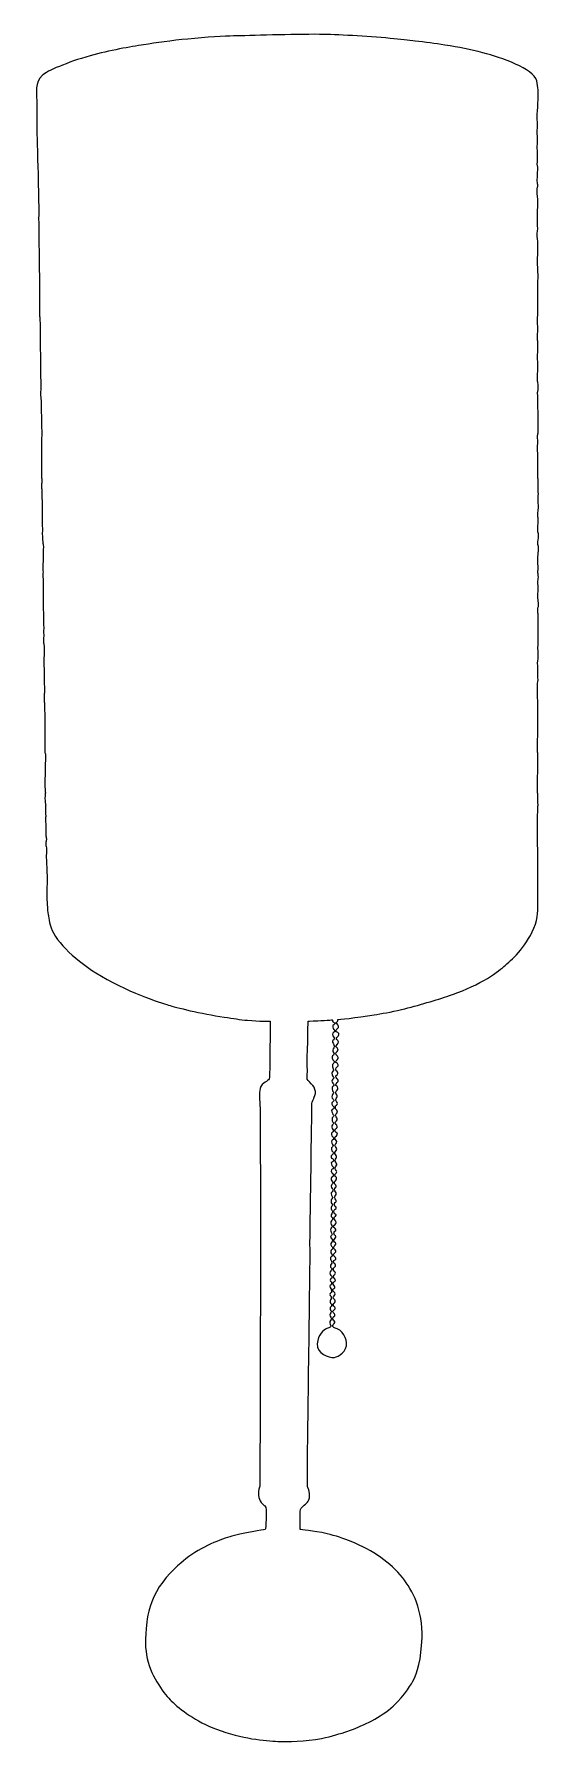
# Model space of a CAD drawing. Header units: centimetres. Extents: x -3.1 to 3.1, y -10.4 to 10.4.
import ezdxf

# ---------------------------------------------------------------- set-up
doc = ezdxf.new("R2010")
doc.units = ezdxf.units.CM
doc.header["$MEASUREMENT"] = 0
doc.layers.add('Camada 1', color=7, linetype='Continuous')

msp = doc.modelspace()

# ---------------------------------------------------------------- linework, layer by layer
at = {"layer": 'Camada 1'}
for points, knots in [([(-3.00429, 5.22756), (-3.00429, 5.22756), (-3.00204, 5.33657), (-3.00429, 5.37768), (-3.00429, 5.37768), (-3.00654, 5.41893), (-3.00429, 5.42785), (-3.00429, 5.44293), (-3.00429, 5.44293), (-3.00429, 5.45809), (-3.00003, 5.52355), (-3.00003, 5.54083), (-3.00003, 5.54083), (-3.00003, 5.55824), (-3.00225, 5.61483), (-3.00225, 5.63224), (-3.00225, 5.63224), (-3.00225, 5.64965), (-3.00876, 5.87579), (-3.00876, 5.87579), (-3.00876, 5.87579), (-3.00876, 5.87579), (-3.00855, 5.9563), (-3.0109, 5.96932), (-3.0109, 5.96932), (-3.01304, 5.98234), (-3.01304, 5.97808), (-3.01304, 5.99123), (-3.01304, 5.99123), (-3.01304, 6.00425), (-3.01539, 6.01737), (-3.01539, 6.03039), (-3.01539, 6.03039), (-3.01539, 6.04341), (-3.01089, 6.1218), (-3.01089, 6.13244), (-3.01089, 6.13244), (-3.01089, 6.14334), (-3.00875, 6.18459), (-3.01303, 6.20208), (-3.01303, 6.20208), (-3.01729, 6.2196), (-3.01729, 6.22814), (-3.01729, 6.22814), (-3.01729, 6.22814), (-3.01729, 6.22814), (-3.01282, 6.4674), (-3.01729, 6.52839), (-3.01729, 6.52839), (-3.02176, 6.58948), (-3.02176, 6.56755), (-3.02176, 6.60015), (-3.02176, 6.60015), (-3.02176, 6.63283), (-3.01964, 6.70265), (-3.01964, 6.71995), (-3.01964, 6.71995), (-3.01964, 6.73723), (-3.02176, 6.95911), (-3.02604, 6.96786), (-3.02604, 6.96786), (-3.03032, 6.97661), (-3.03033, 7.19006), (-3.03033, 7.19863), (-3.03033, 7.19863), (-3.03033, 7.20726), (-3.03033, 7.40725), (-3.03033, 7.42916), (-3.03033, 7.42916), (-3.03033, 7.45091), (-3.03033, 7.45318), (-3.03033, 7.49666), (-3.03033, 7.49666), (-3.03033, 7.5401), (-3.0348, 7.83385), (-3.0348, 7.84898), (-3.0348, 7.84898), (-3.0348, 7.86438), (-3.03694, 8.13846), (-3.03917, 8.14926), (-3.03917, 8.14926), (-3.04142, 8.16013), (-3.03695, 8.20607), (-3.03695, 8.21676), (-3.03695, 8.21676), (-3.03695, 8.22763), (-3.03695, 8.25605), (-3.03695, 8.25605), (-3.03695, 8.25605), (-3.03695, 8.25605), (-3.0435, 8.63873), (-3.0435, 8.63873), (-3.0435, 8.63873), (-3.0435, 8.63873), (-3.05874, 9.14763), (-3.05874, 9.16525), (-3.05874, 9.16525), (-3.05874, 9.18277), (-3.06102, 9.21542), (-3.06102, 9.22846), (-3.06102, 9.22846), (-3.06102, 9.24158), (-3.06004, 9.30778), (-3.06004, 9.52318), (-3.06004, 9.52318), (-3.06004, 9.73855), (-3.09367, 9.82121), (-2.99254, 9.9191), (-2.99254, 9.9191), (-2.93788, 9.97194), (-2.68962, 10.07724), (-2.41125, 10.15603), (-2.41125, 10.15603), (-2.174, 10.22339), (-1.91219, 10.26708), (-1.75908, 10.29107), (-1.75908, 10.29107), (-1.60488, 10.31531), (-1.41539, 10.34192), (-1.21901, 10.36124), (-1.21901, 10.36124), (-0.99155, 10.38344), (-0.76094, 10.39691), (-0.65939, 10.39881), (-0.65939, 10.39881), (-0.47011, 10.40201), (0.06626, 10.42061), (0.3914, 10.41834), (0.3914, 10.41834), (0.60076, 10.41696), (0.96713, 10.3941), (1.25114, 10.36934), (1.25114, 10.36934), (1.37928, 10.35844), (1.47516, 10.34672), (1.55949, 10.3368), (1.55949, 10.3368), (1.67503, 10.32291), (1.80764, 10.30518), (1.91914, 10.28756), (1.91914, 10.28756), (2.09705, 10.2597), (2.22913, 10.23377), (2.3851, 10.19318), (2.3851, 10.19318), (2.61008, 10.13465), (2.99862, 10.00067), (3.04103, 9.85054), (3.04103, 9.85054), (3.05267, 9.80977), (3.0545, 9.77228), (3.05735, 9.74164), (3.05735, 9.74164), (3.06526, 9.66007), (3.0597, 9.61681), (3.05404, 9.58628), (3.05404, 9.58628), (3.05266, 9.57847), (3.05404, 9.56556), (3.05404, 9.55255), (3.05404, 9.55255), (3.05404, 9.53954), (3.05404, 9.50045), (3.04978, 9.47429), (3.04978, 9.47429), (3.04539, 9.44812), (3.04539, 9.43082), (3.04539, 9.43082), (3.04539, 9.43082), (3.04539, 9.43082), (3.052, 9.33922), (3.052, 9.3089), (3.052, 9.3089), (3.052, 9.27847), (3.04777, 9.25657), (3.04539, 9.23701), (3.04539, 9.23701), (3.04327, 9.21748), (3.052, 9.1828), (3.052, 9.16324), (3.052, 9.16324), (3.052, 9.14361), (3.05404, 9.08487), (3.04978, 9.07185), (3.04978, 9.07185), (3.04539, 9.05883), (3.04539, 9.06084), (3.04539, 9.04343), (3.04539, 9.04343), (3.04539, 9.02615), (3.05428, 8.97596), (3.052, 8.95204), (3.052, 8.95204), (3.04978, 8.92833), (3.04753, 8.91293), (3.04978, 8.89992), (3.04978, 8.89992), (3.052, 8.8869), (3.04753, 8.82819), (3.04753, 8.82819), (3.04753, 8.82819), (3.04753, 8.82819), (3.05608, 8.81729), (3.05404, 8.76506), (3.05404, 8.76506), (3.052, 8.71283), (3.052, 8.69981), (3.052, 8.69981), (3.052, 8.69981), (3.052, 8.69981), (3.04528, 8.64964), (3.04753, 8.6257), (3.04753, 8.6257), (3.04978, 8.60189), (3.05404, 8.58233), (3.05404, 8.5736), (3.05404, 8.5736), (3.05404, 8.56482), (3.04753, 8.54518), (3.04753, 8.50822), (3.04753, 8.50822), (3.04753, 8.47126), (3.05404, 8.40617), (3.05404, 8.38), (3.05404, 8.38), (3.05404, 8.35383), (3.05404, 8.34082), (3.05404, 8.33203), (3.05404, 8.33203), (3.05404, 8.32324), (3.052, 8.28004), (3.052, 8.26242), (3.052, 8.26242), (3.052, 8.2449), (3.052, 8.2103), (3.052, 8.18842), (3.052, 8.18842), (3.052, 8.16662), (3.052, 8.15156), (3.052, 8.14281), (3.052, 8.14281), (3.052, 8.13395), (3.04999, 8.09283), (3.052, 8.0732), (3.052, 8.0732), (3.05404, 8.05354), (3.05404, 8.02729), (3.04978, 8.00996), (3.04978, 8.00996), (3.04539, 7.99268), (3.04753, 7.97525), (3.04753, 7.96649), (3.04753, 7.96649), (3.04753, 7.95765), (3.05404, 7.89487), (3.05404, 7.85783), (3.05404, 7.85783), (3.05404, 7.82068), (3.05179, 7.80986), (3.05404, 7.79684), (3.05404, 7.79684), (3.05629, 7.78382), (3.052, 7.68815), (3.052, 7.64894), (3.052, 7.64894), (3.052, 7.60978), (3.04999, 7.60325), (3.052, 7.59436), (3.052, 7.59436), (3.05404, 7.58563), (3.061, 7.45313), (3.0565, 7.41598), (3.0565, 7.41598), (3.052, 7.37894), (3.05404, 7.36171), (3.05404, 7.35296), (3.05404, 7.35296), (3.05404, 7.34421), (3.05629, 7.30745), (3.05629, 7.29647), (3.05629, 7.29647), (3.05629, 7.28549), (3.05608, 7.28549), (3.05404, 7.27469), (3.05404, 7.27469), (3.052, 7.26379), (3.05404, 7.15703), (3.05404, 7.13533), (3.05404, 7.13533), (3.05404, 7.11363), (3.05404, 7.09839), (3.05404, 7.07884), (3.05404, 7.07884), (3.05404, 7.05918), (3.05179, 7.04831), (3.05404, 7.03743), (3.05404, 7.03743), (3.05629, 7.02663), (3.052, 6.95692), (3.052, 6.94602), (3.052, 6.94602), (3.052, 6.93525), (3.052, 6.91356), (3.052, 6.9048), (3.052, 6.9048), (3.052, 6.89604), (3.0583, 6.81553), (3.05404, 6.7851), (3.05404, 6.7851), (3.04978, 6.7547), (3.052, 6.75041), (3.052, 6.74163), (3.052, 6.74163), (3.052, 6.7329), (3.05179, 6.68504), (3.05404, 6.67191), (3.05404, 6.67191), (3.05629, 6.65889), (3.05179, 6.62394), (3.05404, 6.60666), (3.05404, 6.60666), (3.05629, 6.58938), (3.052, 6.49564), (3.052, 6.47619), (3.052, 6.47619), (3.052, 6.45653), (3.05404, 6.38478), (3.05404, 6.37165), (3.05404, 6.37165), (3.05404, 6.35863), (3.05629, 6.32389), (3.05629, 6.32389), (3.05629, 6.32389), (3.05629, 6.32389), (3.04753, 6.22803), (3.04978, 6.21499), (3.04978, 6.21499), (3.052, 6.20197), (3.052, 6.18038), (3.052, 6.18038), (3.052, 6.18038), (3.052, 6.18038), (3.05851, 6.16726), (3.05851, 6.11288), (3.05851, 6.11288), (3.05851, 6.05832), (3.04999, 6.04978), (3.052, 6.03454), (3.052, 6.03454), (3.05404, 6.01914), (3.05404, 5.95165), (3.05404, 5.93437), (3.05404, 5.93437), (3.05404, 5.91709), (3.05404, 5.88013), (3.05404, 5.8605), (3.05404, 5.8605), (3.05404, 5.84095), (3.06055, 5.81264), (3.06055, 5.79951), (3.06055, 5.79951), (3.06055, 5.78649), (3.05428, 5.70159), (3.05851, 5.68206), (3.05851, 5.68206), (3.0628, 5.66253), (3.06079, 5.63007), (3.05851, 5.59292), (3.05851, 5.59292), (3.05629, 5.55575), (3.0583, 5.54717), (3.05404, 5.53416), (3.05404, 5.53416), (3.04978, 5.52115), (3.05179, 5.48418), (3.05404, 5.46894), (3.05404, 5.46894), (3.05629, 5.45365), (3.052, 5.39705), (3.052, 5.37753), (3.052, 5.37753), (3.052, 5.35801), (3.052, 5.32736), (3.052, 5.32736), (3.052, 5.32736), (3.052, 5.32736), (3.05629, 5.30805), (3.05629, 5.28624), (3.05629, 5.28624), (3.05629, 5.26436), (3.05404, 5.26211), (3.05404, 5.23605), (3.05404, 5.23605), (3.05404, 5.20991), (3.05629, 5.16422), (3.05629, 5.13379), (3.05629, 5.13379), (3.05629, 5.10347), (3.05404, 5.01859), (3.05629, 5.0033), (3.05629, 5.0033), (3.05851, 4.9879), (3.06055, 4.96636), (3.06055, 4.95758), (3.06055, 4.95758), (3.06055, 4.9488), (3.05428, 4.85744), (3.05851, 4.84439), (3.05851, 4.84439), (3.0628, 4.83137), (3.06055, 4.79219), (3.06055, 4.77478), (3.06055, 4.77478), (3.06055, 4.7575), (3.06055, 4.74242), (3.06055, 4.7248), (3.06055, 4.7248), (3.06055, 4.70728), (3.06055, 4.67717), (3.0628, 4.66609), (3.0628, 4.66609), (3.06505, 4.65519), (3.06079, 4.61823), (3.05851, 4.59859), (3.05851, 4.59859), (3.05629, 4.57896), (3.05404, 4.54615), (3.05629, 4.53109), (3.05629, 4.53109), (3.05851, 4.51593), (3.06055, 4.49638), (3.06055, 4.48762), (3.06055, 4.48762), (3.06055, 4.47886), (3.05629, 4.41811), (3.05629, 4.4051), (3.05629, 4.4051), (3.05629, 4.39198), (3.05629, 4.36816), (3.05629, 4.34623), (3.05629, 4.34623), (3.05629, 4.32448), (3.0674, 4.32223), (3.06505, 4.29614), (3.06505, 4.29614), (3.0628, 4.27), (3.05179, 4.22431), (3.05404, 4.2069), (3.05404, 4.2069), (3.05629, 4.1896), (3.0628, 4.16779), (3.0628, 4.15478), (3.0628, 4.15478), (3.0628, 4.14177), (3.06079, 4.08731), (3.05851, 4.06765), (3.05851, 4.06765), (3.05629, 4.04799), (3.05404, 4.03926), (3.05404, 4.02847), (3.05404, 4.02847), (3.05404, 4.0177), (3.05851, 3.90676), (3.05851, 3.89361), (3.05851, 3.89361), (3.05851, 3.88059), (3.05404, 3.85657), (3.05629, 3.84577), (3.05629, 3.84577), (3.05851, 3.83487), (3.06481, 3.796), (3.06055, 3.77849), (3.06055, 3.77849), (3.05629, 3.76087), (3.05851, 3.75886), (3.05629, 3.74346), (3.05629, 3.74346), (3.05404, 3.72833), (3.06079, 3.64353), (3.05851, 3.61535), (3.05851, 3.61535), (3.05629, 3.58693), (3.05404, 3.5737), (3.05404, 3.56518), (3.05404, 3.56518), (3.05404, 3.55653), (3.0628, 3.46525), (3.0628, 3.44556), (3.0628, 3.44556), (3.0628, 3.42587), (3.05608, 3.424), (3.05404, 3.40638), (3.05404, 3.40638), (3.052, 3.38889), (3.05404, 3.36272), (3.05404, 3.36272), (3.05404, 3.36272), (3.05404, 3.36272), (3.06055, 3.33465), (3.06055, 3.30848), (3.06055, 3.30848), (3.06055, 3.28242), (3.05851, 3.23223), (3.05851, 3.23223), (3.05851, 3.23223), (3.05851, 3.23223), (3.06055, 3.17352), (3.06055, 3.1496), (3.06055, 3.1496), (3.06055, 3.12568), (3.06055, 3.11052), (3.06055, 3.09748), (3.06055, 3.09748), (3.06055, 3.08436), (3.06055, 3.01482), (3.06055, 2.99308), (3.06055, 2.99308), (3.06055, 2.97117), (3.05851, 2.95614), (3.05629, 2.94736), (3.05629, 2.94736), (3.05404, 2.9385), (3.06055, 2.84486), (3.06055, 2.81451), (3.06055, 2.81451), (3.06055, 2.78408), (3.052, 2.76434), (3.052, 2.75577), (3.052, 2.75577), (3.052, 2.7472), (3.05629, 2.68592), (3.05629, 2.65787), (3.05629, 2.65787), (3.05629, 2.62977), (3.0583, 2.6144), (3.05404, 2.60138), (3.05404, 2.60138), (3.04978, 2.58836), (3.0628, 2.54264), (3.05629, 2.51872), (3.05629, 2.51872), (3.04978, 2.49483), (3.052, 2.44247), (3.052, 2.44247), (3.052, 2.44247), (3.052, 2.44247), (3.05179, 2.30335), (3.05404, 2.28809), (3.05404, 2.28809), (3.05629, 2.27272), (3.05629, 2.2379), (3.05629, 2.227), (3.05629, 2.227), (3.05629, 2.21634), (3.05629, 2.03576), (3.05629, 2.03576), (3.05629, 2.03576), (3.05629, 2.03576), (3.05404, 1.96366), (3.05404, 1.94638), (3.05404, 1.94638), (3.05404, 1.9291), (3.05608, 1.85711), (3.05404, 1.84198), (3.05404, 1.84198), (3.052, 1.8269), (3.052, 1.81592), (3.052, 1.81592), (3.052, 1.81592), (3.052, 1.81592), (3.052, 1.68979), (3.052, 1.67027), (3.052, 1.67027), (3.052, 1.65064), (3.05404, 1.63537), (3.05404, 1.62233), (3.05404, 1.62233), (3.05404, 1.60918), (3.05404, 1.56158), (3.05404, 1.54618), (3.05404, 1.54618), (3.05404, 1.53094), (3.05404, 1.49173), (3.05404, 1.49173), (3.05404, 1.49173), (3.05404, 1.49173), (3.052, 1.33946), (3.052, 1.32644), (3.052, 1.32644), (3.052, 1.31332), (3.04753, 1.19576), (3.04978, 1.18505), (3.04978, 1.18505), (3.052, 1.17418), (3.05404, 1.15015), (3.05404, 1.137), (3.05404, 1.137), (3.05404, 1.12398), (3.05629, 1.05897), (3.05629, 1.04371), (3.05629, 1.04371), (3.05629, 1.02834), (3.05851, 1.01553), (3.05629, 0.99799), (3.05629, 0.99799), (3.05404, 0.98047), (3.052, 0.87607), (3.052, 0.86517), (3.052, 0.86517), (3.052, 0.85437), (3.04978, 0.74119), (3.04978, 0.74119), (3.04978, 0.74119), (3.04978, 0.74119), (3.052, 0.62374), (3.052, 0.61059), (3.052, 0.61059), (3.052, 0.59757), (3.05404, 0.3985), (3.05404, 0.18649), (3.05404, 0.18649), (3.05404, -0.02571), (3.05404, -0.14218), (3.05404, -0.1944), (3.05404, -0.1944), (3.05404, -0.24662), (3.06441, -0.36141), (3.00718, -0.49243), (3.00718, -0.49243), (2.90063, -0.73492), (2.73204, -0.88089), (2.64071, -0.95926), (2.64071, -0.95926), (2.59716, -0.99665), (2.51397, -1.06239), (2.39748, -1.12841), (2.39748, -1.12841), (2.26947, -1.20101), (2.10855, -1.26766), (1.97518, -1.31378), (1.97518, -1.31378), (1.82347, -1.36619), (1.59111, -1.4353), (1.39254, -1.48356), (1.39254, -1.48356), (1.25776, -1.5161), (1.14534, -1.53428), (1.05702, -1.5487), (1.05702, -1.5487), (0.83834, -1.58455), (0.61326, -1.60741), (0.61326, -1.60741), (0.61326, -1.60741), (0.61326, -1.60741), (0.61646, -1.63027), (0.60024, -1.63688), (0.60024, -1.63688), (0.58392, -1.64328), (0.59042, -1.6499), (0.60344, -1.65971), (0.60344, -1.65971), (0.61646, -1.66955), (0.63612, -1.69882), (0.60664, -1.71845), (0.60664, -1.71845), (0.5774, -1.73798), (0.59042, -1.75433), (0.61325, -1.76417), (0.61325, -1.76417), (0.63611, -1.77399), (0.62309, -1.81629), (0.60664, -1.8196), (0.60664, -1.8196), (0.59042, -1.82291), (0.59897, -1.85109), (0.59897, -1.85109), (0.59897, -1.85109), (0.59897, -1.85109), (0.63056, -1.86858), (0.61646, -1.89573), (0.61646, -1.89573), (0.60593, -1.91602), (0.58061, -1.93383), (0.59363, -1.94357), (0.59363, -1.94357), (0.60665, -1.95341), (0.62951, -1.97625), (0.60665, -1.9959), (0.60665, -1.9959), (0.58392, -2.01545), (0.58723, -2.03501), (0.60025, -2.04482), (0.60025, -2.04482), (0.61327, -2.05463), (0.62631, -2.0807), (0.60665, -2.09705), (0.60665, -2.09705), (0.58723, -2.11337), (0.57741, -2.12959), (0.59705, -2.13623), (0.59705, -2.13623), (0.61647, -2.14274), (0.62631, -2.17208), (0.60665, -2.18513), (0.60665, -2.18513), (0.58723, -2.19815), (0.58061, -2.22762), (0.59363, -2.23405), (0.59363, -2.23405), (0.60665, -2.24066), (0.62951, -2.2603), (0.60345, -2.27977), (0.60345, -2.27977), (0.57741, -2.2994), (0.58723, -2.31329), (0.60025, -2.3243), (0.60025, -2.3243), (0.61327, -2.33528), (0.62631, -2.35473), (0.60665, -2.37653), (0.60665, -2.37653), (0.58723, -2.39831), (0.5785, -2.40727), (0.60025, -2.42008), (0.60025, -2.42008), (0.612, -2.42733), (0.62001, -2.45487), (0.60475, -2.47017), (0.60475, -2.47017), (0.58938, -2.48544), (0.58083, -2.5006), (0.59173, -2.51364), (0.59173, -2.51364), (0.60239, -2.52666), (0.61533, -2.54214), (0.60025, -2.55719), (0.60025, -2.55719), (0.58512, -2.57235), (0.58308, -2.58741), (0.59813, -2.60503), (0.59813, -2.60503), (0.61326, -2.62255), (0.61115, -2.64189), (0.59813, -2.65064), (0.59813, -2.65064), (0.58511, -2.6595), (0.58511, -2.6595), (0.58511, -2.6595), (0.58511, -2.6595), (0.58511, -2.6595), (0.5786, -2.69633), (0.59172, -2.70509), (0.59172, -2.70509), (0.60474, -2.71395), (0.61757, -2.73327), (0.60024, -2.74856), (0.60024, -2.74856), (0.58286, -2.76393), (0.58262, -2.78327), (0.59363, -2.79428), (0.59363, -2.79428), (0.60474, -2.80529), (0.61554, -2.82717), (0.59598, -2.84445), (0.59598, -2.84445), (0.57635, -2.86175), (0.57656, -2.87459), (0.59172, -2.88567), (0.59172, -2.88567), (0.60664, -2.89668), (0.61564, -2.92478), (0.59812, -2.93353), (0.59812, -2.93353), (0.5806, -2.94239), (0.56981, -2.95742), (0.58285, -2.97279), (0.58285, -2.97279), (0.59597, -2.98795), (0.62407, -2.99671), (0.59597, -3.02491), (0.59597, -3.02491), (0.57377, -3.0469), (0.57004, -3.05534), (0.5851, -3.06846), (0.5851, -3.06846), (0.60023, -3.08148), (0.61039, -3.11116), (0.58722, -3.12312), (0.58722, -3.12312), (0.57431, -3.12952), (0.57431, -3.14916), (0.5851, -3.15773), (0.5851, -3.15773), (0.59597, -3.16625), (0.60881, -3.18784), (0.59362, -3.20546), (0.59362, -3.20546), (0.57859, -3.22298), (0.57208, -3.2361), (0.5851, -3.25343), (0.5851, -3.25343), (0.59812, -3.27071), (0.60698, -3.28608), (0.59171, -3.29912), (0.59171, -3.29912), (0.57634, -3.31214), (0.57848, -3.33201), (0.58721, -3.34698), (0.58721, -3.34698), (0.59597, -3.36211), (0.61102, -3.37738), (0.59361, -3.39053), (0.59361, -3.39053), (0.57633, -3.40355), (0.58284, -3.42961), (0.58284, -3.42961), (0.58284, -3.42961), (0.58284, -3.42961), (0.61102, -3.45993), (0.59361, -3.47959), (0.59361, -3.47959), (0.57633, -3.49925), (0.5635, -3.50137), (0.58509, -3.52102), (0.58509, -3.52102), (0.60663, -3.54065), (0.60046, -3.56243), (0.58509, -3.57322), (0.58509, -3.57322), (0.5698, -3.58402), (0.56353, -3.5996), (0.57858, -3.61457), (0.57858, -3.61457), (0.59361, -3.6297), (0.6026, -3.64936), (0.58509, -3.65812), (0.58509, -3.65812), (0.56758, -3.66688), (0.57429, -3.69945), (0.58509, -3.71022), (0.58509, -3.71022), (0.59596, -3.72112), (0.60046, -3.7384), (0.58509, -3.75377), (0.58509, -3.75377), (0.5698, -3.76893), (0.5698, -3.78208), (0.58284, -3.7952), (0.58284, -3.7952), (0.59596, -3.80822), (0.59575, -3.82999), (0.58721, -3.83428), (0.58721, -3.83428), (0.57858, -3.83857), (0.56546, -3.86481), (0.57858, -3.88225), (0.57858, -3.88225), (0.5917, -3.89963), (0.60229, -3.90627), (0.58059, -3.92141), (0.58059, -3.92141), (0.55905, -3.93646), (0.56546, -3.96456), (0.57633, -3.97568), (0.57633, -3.97568), (0.5872, -3.98666), (0.6026, -3.9887), (0.58509, -4.00407), (0.58509, -4.00407), (0.56757, -4.01923), (0.56128, -4.03672), (0.57858, -4.05191), (0.57858, -4.05191), (0.59596, -4.06707), (0.59789, -4.09763), (0.58059, -4.1084), (0.58059, -4.1084), (0.56329, -4.1192), (0.55241, -4.12816), (0.56979, -4.14333), (0.56979, -4.14333), (0.5872, -4.15846), (0.5962, -4.18005), (0.57857, -4.19106), (0.57857, -4.19106), (0.56105, -4.20207), (0.56105, -4.22792), (0.57407, -4.23678), (0.57407, -4.23678), (0.58719, -4.24551), (0.60021, -4.25877), (0.58283, -4.27382), (0.58283, -4.27382), (0.56545, -4.28895), (0.55881, -4.30853), (0.57407, -4.32166), (0.57407, -4.32166), (0.58934, -4.33468), (0.59788, -4.34322), (0.58058, -4.36074), (0.58058, -4.36074), (0.56328, -4.37826), (0.55454, -4.39342), (0.56978, -4.40646), (0.56978, -4.40646), (0.58507, -4.41948), (0.60259, -4.44125), (0.57856, -4.45443), (0.57856, -4.45443), (0.55454, -4.46755), (0.56104, -4.48483), (0.57406, -4.50012), (0.57406, -4.50012), (0.58718, -4.51539), (0.59787, -4.5284), (0.58057, -4.5393), (0.58057, -4.5393), (0.56327, -4.55007), (0.56327, -4.55007), (0.56327, -4.55007), (0.56327, -4.55007), (0.56327, -4.55007), (0.55676, -4.57174), (0.56978, -4.58264), (0.56978, -4.58264), (0.58282, -4.59375), (0.59619, -4.61328), (0.57856, -4.6263), (0.57856, -4.6263), (0.56104, -4.63932), (0.56104, -4.63932), (0.56104, -4.63932), (0.56104, -4.63932), (0.56104, -4.63932), (0.55453, -4.66549), (0.56977, -4.6785), (0.56977, -4.6785), (0.58506, -4.69152), (0.58932, -4.70914), (0.57631, -4.71766), (0.57631, -4.71766), (0.56327, -4.72621), (0.55453, -4.74809), (0.56755, -4.76113), (0.56755, -4.76113), (0.58057, -4.77417), (0.59168, -4.78931), (0.57631, -4.79807), (0.57631, -4.79807), (0.56104, -4.80683), (0.54792, -4.83718), (0.56327, -4.85019), (0.56327, -4.85019), (0.57856, -4.86321), (0.58486, -4.88284), (0.56756, -4.88935), (0.56756, -4.88935), (0.55026, -4.89586), (0.55026, -4.89586), (0.55026, -4.89586), (0.55026, -4.89586), (0.55026, -4.89586), (0.55005, -4.92224), (0.56756, -4.93303), (0.56756, -4.93303), (0.58508, -4.9439), (0.58283, -4.96528), (0.56978, -4.97851), (0.56978, -4.97851), (0.55475, -4.99367), (0.55047, -5.00253), (0.56544, -5.01566), (0.56544, -5.01566), (0.58057, -5.02868), (0.58912, -5.05045), (0.57407, -5.0635), (0.57407, -5.0635), (0.55904, -5.07665), (0.55044, -5.08946), (0.56544, -5.10475), (0.56544, -5.10475), (0.58057, -5.12012), (0.58954, -5.13089), (0.57205, -5.14616), (0.57205, -5.14616), (0.55453, -5.16153), (0.55453, -5.16153), (0.55453, -5.16153), (0.55453, -5.16153), (0.55453, -5.16153), (0.55046, -5.18309), (0.56543, -5.19185), (0.56543, -5.19185), (0.58056, -5.20061), (0.58302, -5.22024), (0.56543, -5.23093), (0.56543, -5.23093), (0.54791, -5.24183), (0.54791, -5.26146), (0.56104, -5.27448), (0.56104, -5.27448), (0.57406, -5.2875), (0.58718, -5.30054), (0.56755, -5.31583), (0.56755, -5.31583), (0.54792, -5.3312), (0.54384, -5.35054), (0.56543, -5.36592), (0.56543, -5.36592), (0.57779, -5.37444), (0.62692, -5.38341), (0.66748, -5.42466), (0.66748, -5.42466), (0.69889, -5.45625), (0.71809, -5.51475), (0.71989, -5.54862), (0.71989, -5.54862), (0.72664, -5.65731), (0.62176, -5.72362), (0.57201, -5.72941), (0.57201, -5.72941), (0.49576, -5.73814), (0.35661, -5.67922), (0.36312, -5.56389), (0.36312, -5.56389), (0.36963, -5.44869), (0.43913, -5.39403), (0.47845, -5.37897), (0.47845, -5.37897), (0.51753, -5.36381), (0.53483, -5.35719), (0.53055, -5.34629), (0.53055, -5.34629), (0.52629, -5.33552), (0.50877, -5.31168), (0.51753, -5.29205), (0.51753, -5.29205), (0.52629, -5.27242), (0.53931, -5.26152), (0.5329, -5.25064), (0.5329, -5.25064), (0.52629, -5.23984), (0.50901, -5.2137), (0.51975, -5.19852), (0.51975, -5.19852), (0.53055, -5.18315), (0.53504, -5.16563), (0.52629, -5.15711), (0.52629, -5.15711), (0.51753, -5.14846), (0.51325, -5.11793), (0.52629, -5.11139), (0.52629, -5.11139), (0.53931, -5.10478), (0.54357, -5.08096), (0.53055, -5.07445), (0.53055, -5.07445), (0.51753, -5.06794), (0.51325, -5.04413), (0.52404, -5.02873), (0.52404, -5.02873), (0.53483, -5.01333), (0.53814, -4.98195), (0.52499, -4.97875), (0.52499, -4.97875), (0.51197, -4.97555), (0.51528, -4.95271), (0.53163, -4.93959), (0.53163, -4.93959), (0.54785, -4.92655), (0.53163, -4.89398), (0.53163, -4.89398), (0.53163, -4.89398), (0.53163, -4.89398), (0.50877, -4.86133), (0.52179, -4.85149), (0.52179, -4.85149), (0.53483, -4.84167), (0.54785, -4.82215), (0.53163, -4.8091), (0.53163, -4.8091), (0.51528, -4.79595), (0.51861, -4.77642), (0.53483, -4.76669), (0.53483, -4.76669), (0.55126, -4.75687), (0.53737, -4.73936), (0.52628, -4.72848), (0.52628, -4.72848), (0.51527, -4.71768), (0.51324, -4.68493), (0.52628, -4.674), (0.52628, -4.674), (0.5393, -4.66323), (0.54591, -4.64368), (0.53289, -4.63706), (0.53289, -4.63706), (0.51974, -4.63066), (0.51974, -4.60452), (0.53289, -4.59137), (0.53289, -4.59137), (0.54591, -4.57833), (0.54144, -4.55433), (0.53054, -4.54351), (0.53054, -4.54351), (0.51974, -4.53264), (0.51974, -4.51287), (0.53289, -4.50425), (0.53289, -4.50425), (0.54591, -4.4957), (0.55017, -4.47819), (0.53715, -4.46514), (0.53715, -4.46514), (0.52403, -4.45212), (0.52424, -4.41497), (0.53929, -4.41291), (0.53929, -4.41291), (0.55445, -4.4109), (0.55445, -4.38677), (0.54355, -4.38037), (0.54355, -4.38037), (0.53289, -4.37376), (0.51953, -4.34322), (0.53482, -4.32804), (0.53482, -4.32804), (0.55017, -4.31299), (0.55871, -4.29547), (0.54143, -4.28467), (0.54143, -4.28467), (0.52402, -4.2738), (0.51952, -4.24773), (0.53482, -4.2412), (0.53482, -4.2412), (0.55017, -4.23469), (0.53929, -4.21911), (0.53715, -4.21056), (0.53715, -4.21056), (0.53482, -4.20204), (0.51302, -4.17577), (0.52842, -4.15844), (0.52842, -4.15844), (0.54355, -4.14106), (0.55038, -4.1277), (0.53929, -4.11918), (0.53929, -4.11918), (0.52842, -4.11063), (0.52177, -4.07603), (0.53482, -4.06491), (0.53482, -4.06491), (0.54784, -4.05393), (0.55678, -4.03226), (0.54591, -4.0235), (0.54591, -4.0235), (0.53482, -4.01474), (0.53482, -4.01474), (0.53482, -4.01474), (0.53482, -4.01474), (0.53482, -4.01474), (0.52852, -3.99072), (0.53929, -3.97566), (0.53929, -3.97566), (0.55016, -3.9605), (0.55445, -3.94534), (0.54355, -3.93872), (0.54355, -3.93872), (0.53289, -3.93221), (0.52627, -3.90401), (0.53715, -3.88874), (0.53715, -3.88874), (0.54784, -3.87337), (0.55445, -3.8627), (0.54144, -3.85384), (0.54144, -3.85384), (0.52842, -3.84508), (0.52842, -3.80587), (0.53715, -3.79947), (0.53715, -3.79947), (0.54591, -3.79286), (0.55678, -3.7823), (0.54591, -3.76468), (0.54591, -3.76468), (0.53482, -3.74716), (0.52403, -3.72314), (0.54356, -3.70809), (0.54356, -3.70809), (0.56319, -3.69293), (0.55896, -3.67991), (0.54591, -3.66687), (0.54591, -3.66687), (0.53289, -3.65383), (0.52842, -3.62319), (0.54144, -3.6189), (0.54144, -3.6189), (0.55446, -3.61453), (0.55647, -3.58622), (0.54144, -3.57318), (0.54144, -3.57318), (0.52628, -3.56006), (0.53033, -3.53177), (0.54784, -3.52749), (0.54784, -3.52749), (0.56536, -3.5232), (0.55871, -3.48402), (0.54784, -3.48402), (0.54784, -3.48402), (0.53715, -3.48402), (0.52199, -3.43179), (0.54591, -3.43179), (0.54591, -3.43179), (0.5697, -3.43179), (0.56096, -3.39925), (0.55017, -3.39689), (0.55017, -3.39689), (0.5393, -3.39475), (0.52178, -3.35138), (0.54356, -3.34691), (0.54356, -3.34691), (0.56536, -3.34241), (0.56298, -3.30762), (0.54785, -3.30336), (0.54785, -3.30336), (0.5329, -3.29907), (0.522, -3.27283), (0.54592, -3.25764), (0.54592, -3.25764), (0.56971, -3.24248), (0.56097, -3.22496), (0.54785, -3.21846), (0.54785, -3.21846), (0.53483, -3.21195), (0.52854, -3.16623), (0.54592, -3.16197), (0.54592, -3.16197), (0.5632, -3.15771), (0.55232, -3.12932), (0.54357, -3.12289), (0.54357, -3.12289), (0.53484, -3.11625), (0.53484, -3.0791), (0.54786, -3.07484), (0.54786, -3.07484), (0.56098, -3.07058), (0.56098, -3.06844), (0.56098, -3.06844), (0.56098, -3.06844), (0.56098, -3.06844), (0.56098, -3.03812), (0.54786, -3.03365), (0.54786, -3.03365), (0.53484, -3.02915), (0.52844, -2.99211), (0.54357, -2.98356), (0.54357, -2.98356), (0.55897, -2.97491), (0.56749, -2.95313), (0.55447, -2.94662), (0.55447, -2.94662), (0.54145, -2.94011), (0.53034, -2.90071), (0.54786, -2.89214), (0.54786, -2.89214), (0.56538, -2.88362), (0.56344, -2.87047), (0.55233, -2.85743), (0.55233, -2.85743), (0.54146, -2.84441), (0.53907, -2.80298), (0.55447, -2.79647), (0.55447, -2.79647), (0.56971, -2.78996), (0.56299, -2.77459), (0.55447, -2.7639), (0.55447, -2.7639), (0.54592, -2.75303), (0.52423, -2.70945), (0.54592, -2.70506), (0.54592, -2.70506), (0.56748, -2.7008), (0.57198, -2.6723), (0.55669, -2.66373), (0.55669, -2.66373), (0.54145, -2.65508), (0.53076, -2.62698), (0.55232, -2.60949), (0.55232, -2.60949), (0.57399, -2.59187), (0.56343, -2.58332), (0.55232, -2.57446), (0.55232, -2.57446), (0.54145, -2.5657), (0.53483, -2.53313), (0.55018, -2.52011), (0.55018, -2.52011), (0.56537, -2.50696), (0.56299, -2.49418), (0.55447, -2.4854), (0.55447, -2.4854), (0.54592, -2.47664), (0.53695, -2.42867), (0.55447, -2.42216), (0.55447, -2.42216), (0.57199, -2.41565), (0.56537, -2.39398), (0.55233, -2.38094), (0.55233, -2.38094), (0.53931, -2.36792), (0.53484, -2.34615), (0.55447, -2.333), (0.55447, -2.333), (0.574, -2.31985), (0.56098, -2.30919), (0.55018, -2.29382), (0.55018, -2.29382), (0.53931, -2.27855), (0.53737, -2.24384), (0.55232, -2.23733), (0.55232, -2.23733), (0.56748, -2.23082), (0.55896, -2.21331), (0.55232, -2.196), (0.55232, -2.196), (0.54592, -2.1787), (0.54356, -2.15245), (0.55669, -2.14602), (0.55669, -2.14602), (0.56971, -2.13938), (0.57796, -2.11676), (0.56537, -2.11109), (0.56537, -2.11109), (0.54166, -2.10032), (0.53484, -2.05664), (0.55018, -2.05013), (0.55018, -2.05013), (0.56537, -2.04349), (0.57399, -2.01542), (0.56098, -2.00666), (0.56098, -2.00666), (0.54786, -1.9979), (0.54786, -1.963), (0.5632, -1.95218), (0.5632, -1.95218), (0.57849, -1.94141), (0.56749, -1.91321), (0.56098, -1.90445), (0.56098, -1.90445), (0.55447, -1.89569), (0.53696, -1.86945), (0.55447, -1.86079), (0.55447, -1.86079), (0.57199, -1.85224), (0.57601, -1.83269), (0.56098, -1.81732), (0.56098, -1.81732), (0.54593, -1.80205), (0.54336, -1.7716), (0.56098, -1.76509), (0.56098, -1.76509), (0.5785, -1.75858), (0.5785, -1.73699), (0.56537, -1.72823), (0.56537, -1.72823), (0.55233, -1.7195), (0.54592, -1.67399), (0.5632, -1.66952), (0.5632, -1.66952), (0.5805, -1.66492), (0.5805, -1.64325), (0.56749, -1.6411), (0.56749, -1.6411), (0.54667, -1.63758), (0.54593, -1.61078), (0.54593, -1.61078), (0.54593, -1.61078), (0.54593, -1.61078), (0.35821, -1.62232), (0.31082, -1.6238), (0.31082, -1.6238), (0.23467, -1.62592), (0.24994, -1.62592), (0.24994, -1.64322), (0.24994, -1.64322), (0.24994, -1.66063), (0.24544, -1.99366), (0.24118, -2.02848), (0.24118, -2.02848), (0.23692, -2.06309), (0.24322, -2.23073), (0.24118, -2.26766), (0.24118, -2.26766), (0.23914, -2.30459), (0.23041, -2.33267), (0.24994, -2.35029), (0.24994, -2.35029), (0.26957, -2.36781), (0.31082, -2.40837), (0.32275, -2.43305), (0.32275, -2.43305), (0.34199, -2.47266), (0.34558, -2.4983), (0.33257, -2.53415), (0.33257, -2.53415), (0.31955, -2.57003), (0.31955, -2.57003), (0.31955, -2.57003), (0.31955, -2.57003), (0.31955, -2.57003), (0.29791, -2.6134), (0.29791, -2.62961), (0.29791, -2.62961), (0.29791, -2.64593), (0.2887, -3.22627), (0.28796, -3.31745), (0.28796, -3.31745), (0.2869, -3.44143), (0.27058, -4.26704), (0.27388, -4.39761), (0.27388, -4.39761), (0.27708, -4.52808), (0.26076, -5.62586), (0.25742, -5.85755), (0.25742, -5.85755), (0.25401, -6.11081), (0.24247, -7.0464), (0.24247, -7.09305), (0.24247, -7.09305), (0.24247, -7.1616), (0.2412, -7.30853), (0.2412, -7.30853), (0.2412, -7.30853), (0.2412, -7.30853), (0.27665, -7.36769), (0.26726, -7.44233), (0.26726, -7.44233), (0.26276, -7.47897), (0.22932, -7.51567), (0.18897, -7.54676), (0.18897, -7.54676), (0.14915, -7.57761), (0.15312, -7.59579), (0.15312, -7.63804), (0.15312, -7.63804), (0.15312, -7.68053), (0.15513, -7.83174), (0.15513, -7.83174), (0.15513, -7.83174), (0.15513, -7.83174), (0.30891, -7.84306), (0.48144, -7.88222), (0.48144, -7.88222), (0.58254, -7.90519), (0.69263, -7.94405), (0.77634, -7.97747), (0.77634, -7.97747), (1.04166, -8.08415), (1.2627, -8.23962), (1.40184, -8.41578), (1.40184, -8.41578), (1.52847, -8.57659), (1.6533, -8.8143), (1.64102, -9.15233), (1.64102, -9.15233), (1.6312, -9.42096), (1.58924, -9.57185), (1.52582, -9.68877), (1.52582, -9.68877), (1.49494, -9.74555), (1.39567, -9.90509), (1.23036, -10.03482), (1.23036, -10.03482), (1.06391, -10.16542), (0.842, -10.25509), (0.73395, -10.29117), (0.73395, -10.29117), (0.64502, -10.32075), (0.54242, -10.35684), (0.41489, -10.38044), (0.41489, -10.38044), (0.22111, -10.41664), (-0.00953, -10.42209), (-0.11877, -10.4173), (-0.11877, -10.4173), (-0.26964, -10.41013), (-0.56007, -10.38473), (-0.86683, -10.26855), (-0.86683, -10.26855), (-1.1216, -10.17182), (-1.31122, -10.0281), (-1.41981, -9.9224), (-1.41981, -9.9224), (-1.49114, -9.85266), (-1.66061, -9.64178), (-1.71323, -9.40358), (-1.71323, -9.40358), (-1.73863, -9.28708), (-1.74313, -9.17583), (-1.71929, -8.96098), (-1.71929, -8.96098), (-1.70831, -8.86401), (-1.6673, -8.69404), (-1.56575, -8.53183), (-1.56575, -8.53183), (-1.46291, -8.36805), (-1.30201, -8.237), (-1.2423, -8.18941), (-1.2423, -8.18941), (-1.05439, -8.03907), (-0.80497, -7.94607), (-0.67895, -7.91221), (-0.67895, -7.91221), (-0.41138, -7.84045), (-0.26787, -7.84045), (-0.26787, -7.82402), (-0.26787, -7.82402), (-0.26787, -7.8078), (-0.26126, -7.69033), (-0.26126, -7.64783), (-0.26126, -7.64783), (-0.26126, -7.60544), (-0.25475, -7.55975), (-0.27758, -7.54343), (-0.27758, -7.54343), (-0.30044, -7.52721), (-0.34947, -7.48469), (-0.35587, -7.41294), (-0.35587, -7.41294), (-0.36248, -7.34118), (-0.33857, -7.31727), (-0.33857, -7.30094), (-0.33857, -7.30094), (-0.33857, -7.28461), (-0.33537, -6.54167), (-0.33537, -6.39474), (-0.33537, -6.39474), (-0.33537, -6.2479), (-0.33537, -6.08145), (-0.33537, -6.08145), (-0.33537, -6.08145), (-0.33537, -6.08145), (-0.32984, -4.58028), (-0.32984, -4.34869), (-0.32984, -4.34869), (-0.32984, -4.11686), (-0.32984, -4.11366), (-0.32984, -4.11366), (-0.32984, -4.11366), (-0.32984, -4.11366), (-0.33431, -3.0127), (-0.33431, -2.83318), (-0.33431, -2.83318), (-0.33431, -2.72182), (-0.33741, -2.62231), (-0.33965, -2.60479), (-0.33965, -2.60479), (-0.34187, -2.58717), (-0.34166, -2.52867), (-0.34166, -2.52867), (-0.34166, -2.52867), (-0.34166, -2.52867), (-0.34166, -2.52428), (-0.34166, -2.5134), (-0.34166, -2.5134), (-0.34166, -2.50229), (-0.34391, -2.44911), (-0.32663, -2.42328), (-0.32663, -2.42328), (-0.28091, -2.35473), (-0.2254, -2.36113), (-0.2222, -2.31554), (-0.2222, -2.31554), (-0.21889, -2.26985), (-0.21889, -2.26985), (-0.21889, -2.26985), (-0.21889, -2.26985), (-0.21889, -2.26985), (-0.21558, -1.91417), (-0.21238, -1.80974), (-0.21238, -1.80974), (-0.20918, -1.70531), (-0.21238, -1.628), (-0.21238, -1.628), (-0.21238, -1.628), (-0.21238, -1.628), (-0.34734, -1.62715), (-0.48937, -1.61519), (-0.48937, -1.61519), (-0.58237, -1.60728), (-0.65593, -1.59363), (-0.77467, -1.57653), (-0.77467, -1.57653), (-1.05523, -1.53597), (-1.37176, -1.45641), (-1.45237, -1.43111), (-1.45237, -1.43111), (-1.54683, -1.40164), (-1.97503, -1.26519), (-2.34148, -1.03582), (-2.34148, -1.03582), (-2.62104, -0.86093), (-2.85615, -0.62773), (-2.8979, -0.45218), (-2.8979, -0.45218), (-2.91788, -0.36762), (-2.92523, -0.31915), (-2.93153, -0.25144), (-2.93153, -0.25144), (-2.94788, -0.07999), (-2.93484, 0.06119), (-2.93484, 0.08641), (-2.93484, 0.08641), (-2.93484, 0.1212), (-2.94564, 0.37557), (-2.94788, 0.38658), (-2.94788, 0.38658), (-2.95013, 0.39756), (-2.94362, 0.40611), (-2.94362, 0.42799), (-2.94362, 0.42799), (-2.94362, 0.44987), (-2.93933, 0.47797), (-2.94362, 0.49099), (-2.94362, 0.49099), (-2.94788, 0.50414), (-2.95013, 0.50861), (-2.95013, 0.51927), (-2.95013, 0.51927), (-2.95013, 0.53017), (-2.95013, 0.56499), (-2.95013, 0.56499), (-2.95013, 0.56499), (-2.95013, 0.56499), (-2.94158, 0.58687), (-2.94362, 0.59989), (-2.94362, 0.59989), (-2.94563, 0.61301), (-2.95013, 0.6346), (-2.95013, 0.64336), (-2.95013, 0.64336), (-2.95013, 0.65212), (-2.95214, 0.72599), (-2.95214, 0.74128), (-2.95214, 0.74128), (-2.95214, 0.75652), (-2.94777, 0.76316), (-2.95214, 0.78697), (-2.95214, 0.78697), (-2.95674, 0.81078), (-2.95674, 0.82637), (-2.95674, 0.84796), (-2.95674, 0.84796), (-2.95674, 0.8695), (-2.94563, 0.87209), (-2.95214, 0.88712), (-2.95214, 0.88712), (-2.95865, 0.90217), (-2.95214, 0.90241), (-2.95439, 0.95239), (-2.95439, 0.95239), (-2.95674, 1.00237), (-2.95013, 1.00888), (-2.95439, 1.022), (-2.95439, 1.022), (-2.95865, 1.03502), (-2.95865, 1.04378), (-2.961, 1.06769), (-2.961, 1.06769), (-2.96314, 1.0915), (-2.95674, 1.159), (-2.95674, 1.159), (-2.95674, 1.159), (-2.95674, 1.159), (-2.95415, 1.16326), (-2.95865, 1.17212), (-2.95865, 1.17212), (-2.96315, 1.18088), (-2.961, 1.35685), (-2.961, 1.38524), (-2.961, 1.38524), (-2.961, 1.41355), (-2.95865, 1.45488), (-2.95865, 1.46803), (-2.95865, 1.46803), (-2.95865, 1.48105), (-2.95865, 1.4961), (-2.95865, 1.4961), (-2.95865, 1.4961), (-2.95865, 1.4961), (-2.9546, 1.6222), (-2.95674, 1.63321), (-2.95674, 1.63321), (-2.95865, 1.64432), (-2.96314, 1.64623), (-2.96314, 1.65501), (-2.96314, 1.65501), (-2.96314, 1.66374), (-2.96526, 1.75727), (-2.96526, 1.77254), (-2.96526, 1.77254), (-2.96526, 1.78781), (-2.96314, 1.80725), (-2.96314, 1.82252), (-2.96314, 1.82252), (-2.96314, 1.83779), (-2.96123, 1.8508), (-2.96314, 1.86385), (-2.96314, 1.86385), (-2.96526, 1.87697), (-2.96526, 1.89002), (-2.96526, 1.89002), (-2.96526, 1.89002), (-2.96526, 1.89002), (-2.96526, 2.14233), (-2.96526, 2.14233), (-2.96526, 2.14233), (-2.96526, 2.14233), (-2.96526, 2.24046), (-2.9674, 2.25774), (-2.9674, 2.25774), (-2.96975, 2.27515), (-2.96954, 2.2683), (-2.97166, 2.27941), (-2.97166, 2.27941), (-2.97404, 2.29042), (-2.96975, 2.36193), (-2.96975, 2.37082), (-2.96975, 2.37082), (-2.96975, 2.37955), (-2.9674, 2.38148), (-2.9674, 2.39024), (-2.9674, 2.39024), (-2.9674, 2.39908), (-2.96764, 2.46657), (-2.96975, 2.4797), (-2.96975, 2.4797), (-2.97166, 2.49274), (-2.97166, 2.50576), (-2.97166, 2.50576), (-2.97166, 2.50576), (-2.97166, 2.50576), (-2.96975, 2.57101), (-2.96975, 2.58842), (-2.96975, 2.58842), (-2.96975, 2.6057), (-2.96975, 2.61221), (-2.96975, 2.61221), (-2.96975, 2.61221), (-2.96975, 2.61221), (-2.97615, 2.77109), (-2.97615, 2.77109), (-2.97615, 2.77109), (-2.97615, 2.77109), (-2.96954, 2.92143), (-2.97165, 2.94302), (-2.97165, 2.94302), (-2.97403, 2.96466), (-2.97594, 2.97324), (-2.97826, 2.99072), (-2.97826, 2.99072), (-2.98043, 3.00824), (-2.98043, 3.03237), (-2.98043, 3.04316), (-2.98043, 3.04316), (-2.98043, 3.05393), (-2.97614, 3.0584), (-2.97614, 3.07359), (-2.97614, 3.07359), (-2.97614, 3.08862), (-2.97826, 3.0973), (-2.97826, 3.12783), (-2.97826, 3.12783), (-2.97826, 3.15834), (-2.97424, 3.17138), (-2.97614, 3.18453), (-2.97614, 3.18453), (-2.97826, 3.19757), (-2.97826, 3.21924), (-2.97826, 3.21924), (-2.97826, 3.21924), (-2.97826, 3.21924), (-2.98477, 3.48255), (-2.98477, 3.50208), (-2.98477, 3.50208), (-2.98477, 3.52163), (-2.98276, 3.59775), (-2.98276, 3.62389), (-2.98276, 3.62389), (-2.98276, 3.64993), (-2.98477, 3.78066), (-2.98705, 3.79793), (-2.98705, 3.79793), (-2.98927, 3.81534), (-2.98927, 3.82397), (-2.98927, 3.83275), (-2.98927, 3.83275), (-2.98927, 3.84148), (-2.98255, 3.84341), (-2.98477, 3.85879), (-2.98477, 3.85879), (-2.98705, 3.87406), (-2.98705, 3.87842), (-2.98705, 3.87842), (-2.98705, 3.87842), (-2.98705, 3.87842), (-2.98477, 4.02193), (-2.98477, 4.06111), (-2.98477, 4.06111), (-2.98477, 4.10029), (-2.9785, 4.1635), (-2.98276, 4.18734), (-2.98276, 4.18734), (-2.98705, 4.21113), (-2.98726, 4.19811), (-2.98927, 4.22428), (-2.98927, 4.22428), (-2.99131, 4.25042), (-2.99578, 4.33744), (-2.99578, 4.33744), (-2.99578, 4.33744), (-2.99578, 4.33744), (-2.99356, 4.35268), (-2.99356, 4.35268), (-2.99356, 4.35268), (-2.99356, 4.35268), (-2.99782, 4.85306), (-3.00007, 4.86608), (-3.00007, 4.86608), (-3.00229, 4.8791), (-3.00433, 4.88145), (-3.00433, 4.89447), (-3.00433, 4.89447), (-3.00433, 4.90749), (-3.00433, 4.93141), (-3.00433, 4.93141), (-3.00433, 4.93141), (-3.00433, 4.93141), (-3.00007, 4.92906), (-3.00007, 4.94443), (-3.00007, 4.94443), (-3.00007, 4.9597), (-2.99782, 4.97922), (-3.00007, 4.99227), (-3.00007, 4.99227), (-3.00229, 5.00539), (-3.00433, 5.00296), (-3.00433, 5.01394), (-3.00433, 5.01394), (-3.00433, 5.02495), (-3.00433, 5.10961), (-3.00433, 5.11837), (-3.00433, 5.11837), (-3.00433, 5.12723), (-3.00433, 5.1992), (-3.00433, 5.21426), (-3.00433, 5.21426), (-3.00433, 5.21426), (-3.00429, 5.22756), (-3.00429, 5.22756)], [0, 0, 0, 0, 0.00215054, 0.00215054, 0.00215054, 0.00215054, 0.00430108, 0.00430108, 0.00430108, 0.00430108, 0.00645161, 0.00645161, 0.00645161, 0.00645161, 0.00860215, 0.00860215, 0.00860215, 0.00860215, 0.01075269, 0.01075269, 0.01075269, 0.01075269, 0.01290323, 0.01290323, 0.01290323, 0.01290323, 0.01505376, 0.01505376, 0.01505376, 0.01505376, 0.0172043, 0.0172043, 0.0172043, 0.0172043, 0.01935484, 0.01935484, 0.01935484, 0.01935484, 0.02150538, 0.02150538, 0.02150538, 0.02150538, 0.02365591, 0.02365591, 0.02365591, 0.02365591, 0.02580645, 0.02580645, 0.02580645, 0.02580645, 0.02795699, 0.02795699, 0.02795699, 0.02795699, 0.03010753, 0.03010753, 0.03010753, 0.03010753, 0.03225806, 0.03225806, 0.03225806, 0.03225806, 0.0344086, 0.0344086, 0.0344086, 0.0344086, 0.03655914, 0.03655914, 0.03655914, 0.03655914, 0.03870968, 0.03870968, 0.03870968, 0.03870968, 0.04086022, 0.04086022, 0.04086022, 0.04086022, 0.04301075, 0.04301075, 0.04301075, 0.04301075, 0.04516129, 0.04516129, 0.04516129, 0.04516129, 0.04731183, 0.04731183, 0.04731183, 0.04731183, 0.04946237, 0.04946237, 0.04946237, 0.04946237, 0.0516129, 0.0516129, 0.0516129, 0.0516129, 0.05376344, 0.05376344, 0.05376344, 0.05376344, 0.05591398, 0.05591398, 0.05591398, 0.05591398, 0.05806452, 0.05806452, 0.05806452, 0.05806452, 0.06021505, 0.06021505, 0.06021505, 0.06021505, 0.06236559, 0.06236559, 0.06236559, 0.06236559, 0.06451613, 0.06451613, 0.06451613, 0.06451613, 0.06666667, 0.06666667, 0.06666667, 0.06666667, 0.0688172, 0.0688172, 0.0688172, 0.0688172, 0.07096774, 0.07096774, 0.07096774, 0.07096774, 0.07311828, 0.07311828, 0.07311828, 0.07311828, 0.07526882, 0.07526882, 0.07526882, 0.07526882, 0.07741935, 0.07741935, 0.07741935, 0.07741935, 0.07956989, 0.07956989, 0.07956989, 0.07956989, 0.08172043, 0.08172043, 0.08172043, 0.08172043, 0.08387097, 0.08387097, 0.08387097, 0.08387097, 0.08602151, 0.08602151, 0.08602151, 0.08602151, 0.08817204, 0.08817204, 0.08817204, 0.08817204, 0.09032258, 0.09032258, 0.09032258, 0.09032258, 0.09247312, 0.09247312, 0.09247312, 0.09247312, 0.09462366, 0.09462366, 0.09462366, 0.09462366, 0.09677419, 0.09677419, 0.09677419, 0.09677419, 0.09892473, 0.09892473, 0.09892473, 0.09892473, 0.10107527, 0.10107527, 0.10107527, 0.10107527, 0.10322581, 0.10322581, 0.10322581, 0.10322581, 0.10537634, 0.10537634, 0.10537634, 0.10537634, 0.10752688, 0.10752688, 0.10752688, 0.10752688, 0.10967742, 0.10967742, 0.10967742, 0.10967742, 0.11182796, 0.11182796, 0.11182796, 0.11182796, 0.11397849, 0.11397849, 0.11397849, 0.11397849, 0.11612903, 0.11612903, 0.11612903, 0.11612903, 0.11827957, 0.11827957, 0.11827957, 0.11827957, 0.12043011, 0.12043011, 0.12043011, 0.12043011, 0.12258065, 0.12258065, 0.12258065, 0.12258065, 0.12473118, 0.12473118, 0.12473118, 0.12473118, 0.12688172, 0.12688172, 0.12688172, 0.12688172, 0.12903226, 0.12903226, 0.12903226, 0.12903226, 0.1311828, 0.1311828, 0.1311828, 0.1311828, 0.13333333, 0.13333333, 0.13333333, 0.13333333, 0.13548387, 0.13548387, 0.13548387, 0.13548387, 0.13763441, 0.13763441, 0.13763441, 0.13763441, 0.13978495, 0.13978495, 0.13978495, 0.13978495, 0.14193548, 0.14193548, 0.14193548, 0.14193548, 0.14408602, 0.14408602, 0.14408602, 0.14408602, 0.14623656, 0.14623656, 0.14623656, 0.14623656, 0.1483871, 0.1483871, 0.1483871, 0.1483871, 0.15053763, 0.15053763, 0.15053763, 0.15053763, 0.15268817, 0.15268817, 0.15268817, 0.15268817, 0.15483871, 0.15483871, 0.15483871, 0.15483871, 0.15698925, 0.15698925, 0.15698925, 0.15698925, 0.15913978, 0.15913978, 0.15913978, 0.15913978, 0.16129032, 0.16129032, 0.16129032, 0.16129032, 0.16344086, 0.16344086, 0.16344086, 0.16344086, 0.1655914, 0.1655914, 0.1655914, 0.1655914, 0.16774194, 0.16774194, 0.16774194, 0.16774194, 0.16989247, 0.16989247, 0.16989247, 0.16989247, 0.17204301, 0.17204301, 0.17204301, 0.17204301, 0.17419355, 0.17419355, 0.17419355, 0.17419355, 0.17634409, 0.17634409, 0.17634409, 0.17634409, 0.17849462, 0.17849462, 0.17849462, 0.17849462, 0.18064516, 0.18064516, 0.18064516, 0.18064516, 0.1827957, 0.1827957, 0.1827957, 0.1827957, 0.18494624, 0.18494624, 0.18494624, 0.18494624, 0.18709677, 0.18709677, 0.18709677, 0.18709677, 0.18924731, 0.18924731, 0.18924731, 0.18924731, 0.19139785, 0.19139785, 0.19139785, 0.19139785, 0.19354839, 0.19354839, 0.19354839, 0.19354839, 0.19569892, 0.19569892, 0.19569892, 0.19569892, 0.19784946, 0.19784946, 0.19784946, 0.19784946, 0.2, 0.2, 0.2, 0.2, 0.20215054, 0.20215054, 0.20215054, 0.20215054, 0.20430108, 0.20430108, 0.20430108, 0.20430108, 0.20645161, 0.20645161, 0.20645161, 0.20645161, 0.20860215, 0.20860215, 0.20860215, 0.20860215, 0.21075269, 0.21075269, 0.21075269, 0.21075269, 0.21290323, 0.21290323, 0.21290323, 0.21290323, 0.21505376, 0.21505376, 0.21505376, 0.21505376, 0.2172043, 0.2172043, 0.2172043, 0.2172043, 0.21935484, 0.21935484, 0.21935484, 0.21935484, 0.22150538, 0.22150538, 0.22150538, 0.22150538, 0.22365591, 0.22365591, 0.22365591, 0.22365591, 0.22580645, 0.22580645, 0.22580645, 0.22580645, 0.22795699, 0.22795699, 0.22795699, 0.22795699, 0.23010753, 0.23010753, 0.23010753, 0.23010753, 0.23225806, 0.23225806, 0.23225806, 0.23225806, 0.2344086, 0.2344086, 0.2344086, 0.2344086, 0.23655914, 0.23655914, 0.23655914, 0.23655914, 0.23870968, 0.23870968, 0.23870968, 0.23870968, 0.24086022, 0.24086022, 0.24086022, 0.24086022, 0.24301075, 0.24301075, 0.24301075, 0.24301075, 0.24516129, 0.24516129, 0.24516129, 0.24516129, 0.24731183, 0.24731183, 0.24731183, 0.24731183, 0.24946237, 0.24946237, 0.24946237, 0.24946237, 0.2516129, 0.2516129, 0.2516129, 0.2516129, 0.25376344, 0.25376344, 0.25376344, 0.25376344, 0.25591398, 0.25591398, 0.25591398, 0.25591398, 0.25806452, 0.25806452, 0.25806452, 0.25806452, 0.26021505, 0.26021505, 0.26021505, 0.26021505, 0.26236559, 0.26236559, 0.26236559, 0.26236559, 0.26451613, 0.26451613, 0.26451613, 0.26451613, 0.26666667, 0.26666667, 0.26666667, 0.26666667, 0.2688172, 0.2688172, 0.2688172, 0.2688172, 0.27096774, 0.27096774, 0.27096774, 0.27096774, 0.27311828, 0.27311828, 0.27311828, 0.27311828, 0.27526882, 0.27526882, 0.27526882, 0.27526882, 0.27741935, 0.27741935, 0.27741935, 0.27741935, 0.27956989, 0.27956989, 0.27956989, 0.27956989, 0.28172043, 0.28172043, 0.28172043, 0.28172043, 0.28387097, 0.28387097, 0.28387097, 0.28387097, 0.28602151, 0.28602151, 0.28602151, 0.28602151, 0.28817204, 0.28817204, 0.28817204, 0.28817204, 0.29032258, 0.29032258, 0.29032258, 0.29032258, 0.29247312, 0.29247312, 0.29247312, 0.29247312, 0.29462366, 0.29462366, 0.29462366, 0.29462366, 0.29677419, 0.29677419, 0.29677419, 0.29677419, 0.29892473, 0.29892473, 0.29892473, 0.29892473, 0.30107527, 0.30107527, 0.30107527, 0.30107527, 0.30322581, 0.30322581, 0.30322581, 0.30322581, 0.30537634, 0.30537634, 0.30537634, 0.30537634, 0.30752688, 0.30752688, 0.30752688, 0.30752688, 0.30967742, 0.30967742, 0.30967742, 0.30967742, 0.31182796, 0.31182796, 0.31182796, 0.31182796, 0.31397849, 0.31397849, 0.31397849, 0.31397849, 0.31612903, 0.31612903, 0.31612903, 0.31612903, 0.31827957, 0.31827957, 0.31827957, 0.31827957, 0.32043011, 0.32043011, 0.32043011, 0.32043011, 0.32258065, 0.32258065, 0.32258065, 0.32258065, 0.32473118, 0.32473118, 0.32473118, 0.32473118, 0.32688172, 0.32688172, 0.32688172, 0.32688172, 0.32903226, 0.32903226, 0.32903226, 0.32903226, 0.3311828, 0.3311828, 0.3311828, 0.3311828, 0.33333333, 0.33333333, 0.33333333, 0.33333333, 0.33548387, 0.33548387, 0.33548387, 0.33548387, 0.33763441, 0.33763441, 0.33763441, 0.33763441, 0.33978495, 0.33978495, 0.33978495, 0.33978495, 0.34193548, 0.34193548, 0.34193548, 0.34193548, 0.34408602, 0.34408602, 0.34408602, 0.34408602, 0.34623656, 0.34623656, 0.34623656, 0.34623656, 0.3483871, 0.3483871, 0.3483871, 0.3483871, 0.35053763, 0.35053763, 0.35053763, 0.35053763, 0.35268817, 0.35268817, 0.35268817, 0.35268817, 0.35483871, 0.35483871, 0.35483871, 0.35483871, 0.35698925, 0.35698925, 0.35698925, 0.35698925, 0.35913978, 0.35913978, 0.35913978, 0.35913978, 0.36129032, 0.36129032, 0.36129032, 0.36129032, 0.36344086, 0.36344086, 0.36344086, 0.36344086, 0.3655914, 0.3655914, 0.3655914, 0.3655914, 0.36774194, 0.36774194, 0.36774194, 0.36774194, 0.36989247, 0.36989247, 0.36989247, 0.36989247, 0.37204301, 0.37204301, 0.37204301, 0.37204301, 0.37419355, 0.37419355, 0.37419355, 0.37419355, 0.37634409, 0.37634409, 0.37634409, 0.37634409, 0.37849462, 0.37849462, 0.37849462, 0.37849462, 0.38064516, 0.38064516, 0.38064516, 0.38064516, 0.3827957, 0.3827957, 0.3827957, 0.3827957, 0.38494624, 0.38494624, 0.38494624, 0.38494624, 0.38709677, 0.38709677, 0.38709677, 0.38709677, 0.38924731, 0.38924731, 0.38924731, 0.38924731, 0.39139785, 0.39139785, 0.39139785, 0.39139785, 0.39354839, 0.39354839, 0.39354839, 0.39354839, 0.39569892, 0.39569892, 0.39569892, 0.39569892, 0.39784946, 0.39784946, 0.39784946, 0.39784946, 0.4, 0.4, 0.4, 0.4, 0.40215054, 0.40215054, 0.40215054, 0.40215054, 0.40430108, 0.40430108, 0.40430108, 0.40430108, 0.40645161, 0.40645161, 0.40645161, 0.40645161, 0.40860215, 0.40860215, 0.40860215, 0.40860215, 0.41075269, 0.41075269, 0.41075269, 0.41075269, 0.41290323, 0.41290323, 0.41290323, 0.41290323, 0.41505376, 0.41505376, 0.41505376, 0.41505376, 0.4172043, 0.4172043, 0.4172043, 0.4172043, 0.41935484, 0.41935484, 0.41935484, 0.41935484, 0.42150538, 0.42150538, 0.42150538, 0.42150538, 0.42365591, 0.42365591, 0.42365591, 0.42365591, 0.42580645, 0.42580645, 0.42580645, 0.42580645, 0.42795699, 0.42795699, 0.42795699, 0.42795699, 0.43010753, 0.43010753, 0.43010753, 0.43010753, 0.43225806, 0.43225806, 0.43225806, 0.43225806, 0.4344086, 0.4344086, 0.4344086, 0.4344086, 0.43655914, 0.43655914, 0.43655914, 0.43655914, 0.43870968, 0.43870968, 0.43870968, 0.43870968, 0.44086022, 0.44086022, 0.44086022, 0.44086022, 0.44301075, 0.44301075, 0.44301075, 0.44301075, 0.44516129, 0.44516129, 0.44516129, 0.44516129, 0.44731183, 0.44731183, 0.44731183, 0.44731183, 0.44946237, 0.44946237, 0.44946237, 0.44946237, 0.4516129, 0.4516129, 0.4516129, 0.4516129, 0.45376344, 0.45376344, 0.45376344, 0.45376344, 0.45591398, 0.45591398, 0.45591398, 0.45591398, 0.45806452, 0.45806452, 0.45806452, 0.45806452, 0.46021505, 0.46021505, 0.46021505, 0.46021505, 0.46236559, 0.46236559, 0.46236559, 0.46236559, 0.46451613, 0.46451613, 0.46451613, 0.46451613, 0.46666667, 0.46666667, 0.46666667, 0.46666667, 0.4688172, 0.4688172, 0.4688172, 0.4688172, 0.47096774, 0.47096774, 0.47096774, 0.47096774, 0.47311828, 0.47311828, 0.47311828, 0.47311828, 0.47526882, 0.47526882, 0.47526882, 0.47526882, 0.47741935, 0.47741935, 0.47741935, 0.47741935, 0.47956989, 0.47956989, 0.47956989, 0.47956989, 0.48172043, 0.48172043, 0.48172043, 0.48172043, 0.48387097, 0.48387097, 0.48387097, 0.48387097, 0.48602151, 0.48602151, 0.48602151, 0.48602151, 0.48817204, 0.48817204, 0.48817204, 0.48817204, 0.49032258, 0.49032258, 0.49032258, 0.49032258, 0.49247312, 0.49247312, 0.49247312, 0.49247312, 0.49462366, 0.49462366, 0.49462366, 0.49462366, 0.49677419, 0.49677419, 0.49677419, 0.49677419, 0.49892473, 0.49892473, 0.49892473, 0.49892473, 0.50107527, 0.50107527, 0.50107527, 0.50107527, 0.50322581, 0.50322581, 0.50322581, 0.50322581, 0.50537634, 0.50537634, 0.50537634, 0.50537634, 0.50752688, 0.50752688, 0.50752688, 0.50752688, 0.50967742, 0.50967742, 0.50967742, 0.50967742, 0.51182796, 0.51182796, 0.51182796, 0.51182796, 0.51397849, 0.51397849, 0.51397849, 0.51397849, 0.51612903, 0.51612903, 0.51612903, 0.51612903, 0.51827957, 0.51827957, 0.51827957, 0.51827957, 0.52043011, 0.52043011, 0.52043011, 0.52043011, 0.52258065, 0.52258065, 0.52258065, 0.52258065, 0.52473118, 0.52473118, 0.52473118, 0.52473118, 0.52688172, 0.52688172, 0.52688172, 0.52688172, 0.52903226, 0.52903226, 0.52903226, 0.52903226, 0.5311828, 0.5311828, 0.5311828, 0.5311828, 0.53333333, 0.53333333, 0.53333333, 0.53333333, 0.53548387, 0.53548387, 0.53548387, 0.53548387, 0.53763441, 0.53763441, 0.53763441, 0.53763441, 0.53978495, 0.53978495, 0.53978495, 0.53978495, 0.54193548, 0.54193548, 0.54193548, 0.54193548, 0.54408602, 0.54408602, 0.54408602, 0.54408602, 0.54623656, 0.54623656, 0.54623656, 0.54623656, 0.5483871, 0.5483871, 0.5483871, 0.5483871, 0.55053763, 0.55053763, 0.55053763, 0.55053763, 0.55268817, 0.55268817, 0.55268817, 0.55268817, 0.55483871, 0.55483871, 0.55483871, 0.55483871, 0.55698925, 0.55698925, 0.55698925, 0.55698925, 0.55913978, 0.55913978, 0.55913978, 0.55913978, 0.56129032, 0.56129032, 0.56129032, 0.56129032, 0.56344086, 0.56344086, 0.56344086, 0.56344086, 0.5655914, 0.5655914, 0.5655914, 0.5655914, 0.56774194, 0.56774194, 0.56774194, 0.56774194, 0.56989247, 0.56989247, 0.56989247, 0.56989247, 0.57204301, 0.57204301, 0.57204301, 0.57204301, 0.57419355, 0.57419355, 0.57419355, 0.57419355, 0.57634409, 0.57634409, 0.57634409, 0.57634409, 0.57849462, 0.57849462, 0.57849462, 0.57849462, 0.58064516, 0.58064516, 0.58064516, 0.58064516, 0.5827957, 0.5827957, 0.5827957, 0.5827957, 0.58494624, 0.58494624, 0.58494624, 0.58494624, 0.58709677, 0.58709677, 0.58709677, 0.58709677, 0.58924731, 0.58924731, 0.58924731, 0.58924731, 0.59139785, 0.59139785, 0.59139785, 0.59139785, 0.59354839, 0.59354839, 0.59354839, 0.59354839, 0.59569892, 0.59569892, 0.59569892, 0.59569892, 0.59784946, 0.59784946, 0.59784946, 0.59784946, 0.6, 0.6, 0.6, 0.6, 0.60215054, 0.60215054, 0.60215054, 0.60215054, 0.60430108, 0.60430108, 0.60430108, 0.60430108, 0.60645161, 0.60645161, 0.60645161, 0.60645161, 0.60860215, 0.60860215, 0.60860215, 0.60860215, 0.61075269, 0.61075269, 0.61075269, 0.61075269, 0.61290323, 0.61290323, 0.61290323, 0.61290323, 0.61505376, 0.61505376, 0.61505376, 0.61505376, 0.6172043, 0.6172043, 0.6172043, 0.6172043, 0.61935484, 0.61935484, 0.61935484, 0.61935484, 0.62150538, 0.62150538, 0.62150538, 0.62150538, 0.62365591, 0.62365591, 0.62365591, 0.62365591, 0.62580645, 0.62580645, 0.62580645, 0.62580645, 0.62795699, 0.62795699, 0.62795699, 0.62795699, 0.63010753, 0.63010753, 0.63010753, 0.63010753, 0.63225806, 0.63225806, 0.63225806, 0.63225806, 0.6344086, 0.6344086, 0.6344086, 0.6344086, 0.63655914, 0.63655914, 0.63655914, 0.63655914, 0.63870968, 0.63870968, 0.63870968, 0.63870968, 0.64086022, 0.64086022, 0.64086022, 0.64086022, 0.64301075, 0.64301075, 0.64301075, 0.64301075, 0.64516129, 0.64516129, 0.64516129, 0.64516129, 0.64731183, 0.64731183, 0.64731183, 0.64731183, 0.64946237, 0.64946237, 0.64946237, 0.64946237, 0.6516129, 0.6516129, 0.6516129, 0.6516129, 0.65376344, 0.65376344, 0.65376344, 0.65376344, 0.65591398, 0.65591398, 0.65591398, 0.65591398, 0.65806452, 0.65806452, 0.65806452, 0.65806452, 0.66021505, 0.66021505, 0.66021505, 0.66021505, 0.66236559, 0.66236559, 0.66236559, 0.66236559, 0.66451613, 0.66451613, 0.66451613, 0.66451613, 0.66666667, 0.66666667, 0.66666667, 0.66666667, 0.6688172, 0.6688172, 0.6688172, 0.6688172, 0.67096774, 0.67096774, 0.67096774, 0.67096774, 0.67311828, 0.67311828, 0.67311828, 0.67311828, 0.67526882, 0.67526882, 0.67526882, 0.67526882, 0.67741935, 0.67741935, 0.67741935, 0.67741935, 0.67956989, 0.67956989, 0.67956989, 0.67956989, 0.68172043, 0.68172043, 0.68172043, 0.68172043, 0.68387097, 0.68387097, 0.68387097, 0.68387097, 0.68602151, 0.68602151, 0.68602151, 0.68602151, 0.68817204, 0.68817204, 0.68817204, 0.68817204, 0.69032258, 0.69032258, 0.69032258, 0.69032258, 0.69247312, 0.69247312, 0.69247312, 0.69247312, 0.69462366, 0.69462366, 0.69462366, 0.69462366, 0.69677419, 0.69677419, 0.69677419, 0.69677419, 0.69892473, 0.69892473, 0.69892473, 0.69892473, 0.70107527, 0.70107527, 0.70107527, 0.70107527, 0.70322581, 0.70322581, 0.70322581, 0.70322581, 0.70537634, 0.70537634, 0.70537634, 0.70537634, 0.70752688, 0.70752688, 0.70752688, 0.70752688, 0.70967742, 0.70967742, 0.70967742, 0.70967742, 0.71182796, 0.71182796, 0.71182796, 0.71182796, 0.71397849, 0.71397849, 0.71397849, 0.71397849, 0.71612903, 0.71612903, 0.71612903, 0.71612903, 0.71827957, 0.71827957, 0.71827957, 0.71827957, 0.72043011, 0.72043011, 0.72043011, 0.72043011, 0.72258065, 0.72258065, 0.72258065, 0.72258065, 0.72473118, 0.72473118, 0.72473118, 0.72473118, 0.72688172, 0.72688172, 0.72688172, 0.72688172, 0.72903226, 0.72903226, 0.72903226, 0.72903226, 0.7311828, 0.7311828, 0.7311828, 0.7311828, 0.73333333, 0.73333333, 0.73333333, 0.73333333, 0.73548387, 0.73548387, 0.73548387, 0.73548387, 0.73763441, 0.73763441, 0.73763441, 0.73763441, 0.73978495, 0.73978495, 0.73978495, 0.73978495, 0.74193548, 0.74193548, 0.74193548, 0.74193548, 0.74408602, 0.74408602, 0.74408602, 0.74408602, 0.74623656, 0.74623656, 0.74623656, 0.74623656, 0.7483871, 0.7483871, 0.7483871, 0.7483871, 0.75053763, 0.75053763, 0.75053763, 0.75053763, 0.75268817, 0.75268817, 0.75268817, 0.75268817, 0.75483871, 0.75483871, 0.75483871, 0.75483871, 0.75698925, 0.75698925, 0.75698925, 0.75698925, 0.75913978, 0.75913978, 0.75913978, 0.75913978, 0.76129032, 0.76129032, 0.76129032, 0.76129032, 0.76344086, 0.76344086, 0.76344086, 0.76344086, 0.7655914, 0.7655914, 0.7655914, 0.7655914, 0.76774194, 0.76774194, 0.76774194, 0.76774194, 0.76989247, 0.76989247, 0.76989247, 0.76989247, 0.77204301, 0.77204301, 0.77204301, 0.77204301, 0.77419355, 0.77419355, 0.77419355, 0.77419355, 0.77634409, 0.77634409, 0.77634409, 0.77634409, 0.77849462, 0.77849462, 0.77849462, 0.77849462, 0.78064516, 0.78064516, 0.78064516, 0.78064516, 0.7827957, 0.7827957, 0.7827957, 0.7827957, 0.78494624, 0.78494624, 0.78494624, 0.78494624, 0.78709677, 0.78709677, 0.78709677, 0.78709677, 0.78924731, 0.78924731, 0.78924731, 0.78924731, 0.79139785, 0.79139785, 0.79139785, 0.79139785, 0.79354839, 0.79354839, 0.79354839, 0.79354839, 0.79569892, 0.79569892, 0.79569892, 0.79569892, 0.79784946, 0.79784946, 0.79784946, 0.79784946, 0.8, 0.8, 0.8, 0.8, 0.80215054, 0.80215054, 0.80215054, 0.80215054, 0.80430108, 0.80430108, 0.80430108, 0.80430108, 0.80645161, 0.80645161, 0.80645161, 0.80645161, 0.80860215, 0.80860215, 0.80860215, 0.80860215, 0.81075269, 0.81075269, 0.81075269, 0.81075269, 0.81290323, 0.81290323, 0.81290323, 0.81290323, 0.81505376, 0.81505376, 0.81505376, 0.81505376, 0.8172043, 0.8172043, 0.8172043, 0.8172043, 0.81935484, 0.81935484, 0.81935484, 0.81935484, 0.82150538, 0.82150538, 0.82150538, 0.82150538, 0.82365591, 0.82365591, 0.82365591, 0.82365591, 0.82580645, 0.82580645, 0.82580645, 0.82580645, 0.82795699, 0.82795699, 0.82795699, 0.82795699, 0.83010753, 0.83010753, 0.83010753, 0.83010753, 0.83225806, 0.83225806, 0.83225806, 0.83225806, 0.8344086, 0.8344086, 0.8344086, 0.8344086, 0.83655914, 0.83655914, 0.83655914, 0.83655914, 0.83870968, 0.83870968, 0.83870968, 0.83870968, 0.84086022, 0.84086022, 0.84086022, 0.84086022, 0.84301075, 0.84301075, 0.84301075, 0.84301075, 0.84516129, 0.84516129, 0.84516129, 0.84516129, 0.84731183, 0.84731183, 0.84731183, 0.84731183, 0.84946237, 0.84946237, 0.84946237, 0.84946237, 0.8516129, 0.8516129, 0.8516129, 0.8516129, 0.85376344, 0.85376344, 0.85376344, 0.85376344, 0.85591398, 0.85591398, 0.85591398, 0.85591398, 0.85806452, 0.85806452, 0.85806452, 0.85806452, 0.86021505, 0.86021505, 0.86021505, 0.86021505, 0.86236559, 0.86236559, 0.86236559, 0.86236559, 0.86451613, 0.86451613, 0.86451613, 0.86451613, 0.86666667, 0.86666667, 0.86666667, 0.86666667, 0.8688172, 0.8688172, 0.8688172, 0.8688172, 0.87096774, 0.87096774, 0.87096774, 0.87096774, 0.87311828, 0.87311828, 0.87311828, 0.87311828, 0.87526882, 0.87526882, 0.87526882, 0.87526882, 0.87741935, 0.87741935, 0.87741935, 0.87741935, 0.87956989, 0.87956989, 0.87956989, 0.87956989, 0.88172043, 0.88172043, 0.88172043, 0.88172043, 0.88387097, 0.88387097, 0.88387097, 0.88387097, 0.88602151, 0.88602151, 0.88602151, 0.88602151, 0.88817204, 0.88817204, 0.88817204, 0.88817204, 0.89032258, 0.89032258, 0.89032258, 0.89032258, 0.89247312, 0.89247312, 0.89247312, 0.89247312, 0.89462366, 0.89462366, 0.89462366, 0.89462366, 0.89677419, 0.89677419, 0.89677419, 0.89677419, 0.89892473, 0.89892473, 0.89892473, 0.89892473, 0.90107527, 0.90107527, 0.90107527, 0.90107527, 0.90322581, 0.90322581, 0.90322581, 0.90322581, 0.90537634, 0.90537634, 0.90537634, 0.90537634, 0.90752688, 0.90752688, 0.90752688, 0.90752688, 0.90967742, 0.90967742, 0.90967742, 0.90967742, 0.91182796, 0.91182796, 0.91182796, 0.91182796, 0.91397849, 0.91397849, 0.91397849, 0.91397849, 0.91612903, 0.91612903, 0.91612903, 0.91612903, 0.91827957, 0.91827957, 0.91827957, 0.91827957, 0.92043011, 0.92043011, 0.92043011, 0.92043011, 0.92258065, 0.92258065, 0.92258065, 0.92258065, 0.92473118, 0.92473118, 0.92473118, 0.92473118, 0.92688172, 0.92688172, 0.92688172, 0.92688172, 0.92903226, 0.92903226, 0.92903226, 0.92903226, 0.9311828, 0.9311828, 0.9311828, 0.9311828, 0.93333333, 0.93333333, 0.93333333, 0.93333333, 0.93548387, 0.93548387, 0.93548387, 0.93548387, 0.93763441, 0.93763441, 0.93763441, 0.93763441, 0.93978495, 0.93978495, 0.93978495, 0.93978495, 0.94193548, 0.94193548, 0.94193548, 0.94193548, 0.94408602, 0.94408602, 0.94408602, 0.94408602, 0.94623656, 0.94623656, 0.94623656, 0.94623656, 0.9483871, 0.9483871, 0.9483871, 0.9483871, 0.95053763, 0.95053763, 0.95053763, 0.95053763, 0.95268817, 0.95268817, 0.95268817, 0.95268817, 0.95483871, 0.95483871, 0.95483871, 0.95483871, 0.95698925, 0.95698925, 0.95698925, 0.95698925, 0.95913978, 0.95913978, 0.95913978, 0.95913978, 0.96129032, 0.96129032, 0.96129032, 0.96129032, 0.96344086, 0.96344086, 0.96344086, 0.96344086, 0.9655914, 0.9655914, 0.9655914, 0.9655914, 0.96774194, 0.96774194, 0.96774194, 0.96774194, 0.96989247, 0.96989247, 0.96989247, 0.96989247, 0.97204301, 0.97204301, 0.97204301, 0.97204301, 0.97419355, 0.97419355, 0.97419355, 0.97419355, 0.97634409, 0.97634409, 0.97634409, 0.97634409, 0.97849462, 0.97849462, 0.97849462, 0.97849462, 0.98064516, 0.98064516, 0.98064516, 0.98064516, 0.9827957, 0.9827957, 0.9827957, 0.9827957, 0.98494624, 0.98494624, 0.98494624, 0.98494624, 0.98709677, 0.98709677, 0.98709677, 0.98709677, 0.98924731, 0.98924731, 0.98924731, 0.98924731, 0.99139785, 0.99139785, 0.99139785, 0.99139785, 0.99354839, 0.99354839, 0.99354839, 0.99354839, 0.99569892, 0.99569892, 0.99569892, 0.99569892, 1, 1, 1, 1]), ([(-3.00429, 5.22756), (-3.00429, 5.22756), (-3.00429, 5.22756), (-3.00429, 5.22756), (-3.00429, 5.22756), (-3.00429, 5.22756), (-3.00429, 5.22756), (-3.00429, 5.22756)], [0, 0, 0, 0, 0.33333333, 0.33333333, 0.33333333, 0.33333333, 1, 1, 1, 1])]:
    msp.add_open_spline(points, degree=3, knots=knots, dxfattribs=at)

doc.saveas('drawing.dxf')
